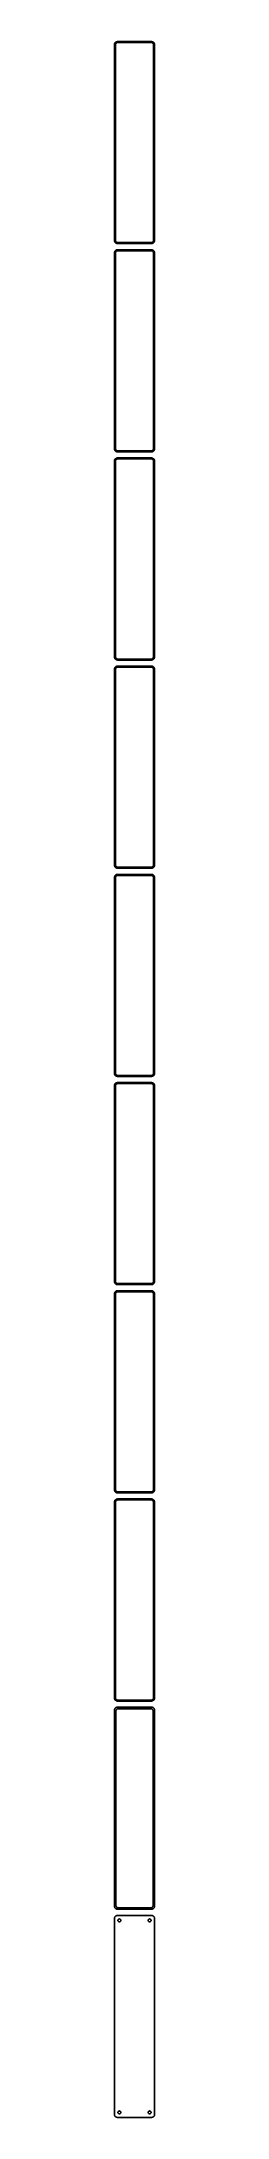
# Model space of a CAD drawing. Header units: metres. Extents: x -30 to 30, y 2940 to 6021.
import ezdxf

# ---------------------------------------------------------------- set-up
doc = ezdxf.new("R2010")
doc.units = ezdxf.units.M

msp = doc.modelspace()

# ---------------------------------------------------------------- linework, layer by layer
for p, q in [((-29.9606, 6016.63), (-30, 6016)), ((-30, 6016), (-30, 5726)), ((-29.8429, 6017.24), (-29.9606, 6016.63)), ((-29.6489, 6017.84), (-29.8429, 6017.24)), ((-29.3815, 6018.41), (-29.6489, 6017.84)), ((-29.0451, 6018.94), (-29.3815, 6018.41)), ((-28.6448, 6019.42), (-29.0451, 6018.94)), ((-28.1871, 6019.85), (-28.6448, 6019.42)), ((-28.5, 6015.5), (-28.4684, 6016)), ((-28.5, 5726.5), (-28.5, 6015.5)), ((-28.4684, 6016), (-28.3743, 6016.49)), ((-28.3743, 6016.49), (-28.2191, 6016.97)), ((-28.2191, 6016.97), (-28.0052, 6017.43)), ((-27.6791, 6020.22), (-28.1871, 6019.85)), ((-28.0052, 6017.43), (-27.7361, 6017.85)), ((-27.7361, 6017.85), (-27.4159, 6018.24)), ((-27.1289, 6020.52), (-27.6791, 6020.22)), ((-27.4159, 6018.24), (-27.0497, 6018.58)), ((-26.5451, 6020.76), (-27.1289, 6020.52)), ((-27.0497, 6018.58), (-26.6433, 6018.88)), ((-26.6433, 6018.88), (-26.2031, 6019.12)), ((-25.9369, 6020.91), (-26.5451, 6020.76)), ((-26.2031, 6019.12), (-25.7361, 6019.3)), ((-25.3139, 6020.99), (-25.9369, 6020.91)), ((-25.7361, 6019.3), (-25.2495, 6019.43)), ((25.3139, 6020.99), (-25.3139, 6020.99)), ((-25.2495, 6019.43), (-24.7512, 6019.49)), ((-24.7512, 6019.49), (24.7512, 6019.49)), ((24.7512, 6019.49), (25.2495, 6019.43)), ((25.2495, 6019.43), (25.7361, 6019.3)), ((25.9369, 6020.91), (25.3139, 6020.99)), ((25.7361, 6019.3), (26.2031, 6019.12)), ((26.5451, 6020.76), (25.9369, 6020.91)), ((26.2031, 6019.12), (26.6433, 6018.88)), ((27.1289, 6020.52), (26.5451, 6020.76)), ((26.6433, 6018.88), (27.0497, 6018.58)), ((27.0497, 6018.58), (27.4159, 6018.24)), ((27.6791, 6020.22), (27.1289, 6020.52)), ((27.4159, 6018.24), (27.7361, 6017.85)), ((28.1871, 6019.85), (27.6791, 6020.22)), ((27.7361, 6017.85), (28.0052, 6017.43)), ((28.0052, 6017.43), (28.2191, 6016.97)), ((28.6448, 6019.42), (28.1871, 6019.85)), ((28.2191, 6016.97), (28.3743, 6016.49)), ((28.3743, 6016.49), (28.4684, 6016)), ((28.4684, 6016), (28.5, 6015.5)), ((28.5, 6015.5), (28.5, 5726.5)), ((29.0451, 6018.94), (28.6448, 6019.42)), ((29.3815, 6018.41), (29.0451, 6018.94)), ((29.6489, 6017.84), (29.3815, 6018.41)), ((29.8429, 6017.24), (29.6489, 6017.84)), ((29.9606, 6016.63), (29.8429, 6017.24)), ((30, 6016), (29.9606, 6016.63)), ((30, 5726), (30, 6016)), ((-30, 5726), (-29.9606, 5725.37)), ((-29.9606, 5707.63), (-30, 5707)), ((-30, 5707), (-30, 5417)), ((-29.9606, 5725.37), (-29.8429, 5724.76)), ((-29.8429, 5708.24), (-29.9606, 5707.63)), ((-29.8429, 5724.76), (-29.6489, 5724.16)), ((-29.6489, 5708.84), (-29.8429, 5708.24)), ((-29.6489, 5724.16), (-29.3815, 5723.59)), ((-29.3815, 5709.41), (-29.6489, 5708.84)), ((-29.3815, 5723.59), (-29.0451, 5723.06)), ((-29.0451, 5709.94), (-29.3815, 5709.41)), ((-29.0451, 5723.06), (-28.6448, 5722.58)), ((-28.6448, 5710.42), (-29.0451, 5709.94)), ((-28.6448, 5722.58), (-28.1871, 5722.15)), ((-28.1871, 5710.85), (-28.6448, 5710.42)), ((-28.4684, 5726), (-28.5, 5726.5)), ((-28.5, 5706.5), (-28.4684, 5707)), ((-28.5, 5417.5), (-28.5, 5706.5)), ((-28.3743, 5725.51), (-28.4684, 5726)), ((-28.4684, 5707), (-28.3743, 5707.49)), ((-28.2191, 5725.03), (-28.3743, 5725.51)), ((-28.3743, 5707.49), (-28.2191, 5707.97)), ((-28.0052, 5724.57), (-28.2191, 5725.03)), ((-28.2191, 5707.97), (-28.0052, 5708.43)), ((-28.1871, 5722.15), (-27.6791, 5721.78)), ((-27.6791, 5711.22), (-28.1871, 5710.85)), ((-27.7361, 5724.15), (-28.0052, 5724.57)), ((-28.0052, 5708.43), (-27.7361, 5708.85)), ((-27.4159, 5723.76), (-27.7361, 5724.15)), ((-27.7361, 5708.85), (-27.4159, 5709.24)), ((-27.6791, 5721.78), (-27.1289, 5721.48)), ((-27.1289, 5711.52), (-27.6791, 5711.22)), ((-27.0497, 5723.42), (-27.4159, 5723.76)), ((-27.4159, 5709.24), (-27.0497, 5709.58)), ((-27.1289, 5721.48), (-26.5451, 5721.24)), ((-26.5451, 5711.76), (-27.1289, 5711.52)), ((-26.6433, 5723.12), (-27.0497, 5723.42)), ((-27.0497, 5709.58), (-26.6433, 5709.88)), ((-26.2031, 5722.88), (-26.6433, 5723.12)), ((-26.6433, 5709.88), (-26.2031, 5710.12)), ((-26.5451, 5721.24), (-25.9369, 5721.09)), ((-25.9369, 5711.91), (-26.5451, 5711.76)), ((-25.7361, 5722.7), (-26.2031, 5722.88)), ((-26.2031, 5710.12), (-25.7361, 5710.3)), ((-25.9369, 5721.09), (-25.3139, 5721.01)), ((-25.3139, 5711.99), (-25.9369, 5711.91)), ((-25.2495, 5722.57), (-25.7361, 5722.7)), ((-25.7361, 5710.3), (-25.2495, 5710.43)), ((-25.3139, 5721.01), (25.3139, 5721.01)), ((25.3139, 5711.99), (-25.3139, 5711.99)), ((-24.7512, 5722.51), (-25.2495, 5722.57)), ((-25.2495, 5710.43), (-24.7512, 5710.49)), ((24.7512, 5722.51), (-24.7512, 5722.51)), ((-24.7512, 5710.49), (24.7512, 5710.49)), ((25.2495, 5722.57), (24.7512, 5722.51)), ((24.7512, 5710.49), (25.2495, 5710.43)), ((25.7361, 5722.7), (25.2495, 5722.57)), ((25.2495, 5710.43), (25.7361, 5710.3)), ((25.3139, 5721.01), (25.9369, 5721.09)), ((25.9369, 5711.91), (25.3139, 5711.99)), ((26.2031, 5722.88), (25.7361, 5722.7)), ((25.7361, 5710.3), (26.2031, 5710.12)), ((25.9369, 5721.09), (26.5451, 5721.24)), ((26.5451, 5711.76), (25.9369, 5711.91)), ((26.6433, 5723.12), (26.2031, 5722.88)), ((26.2031, 5710.12), (26.6433, 5709.88)), ((26.5451, 5721.24), (27.1289, 5721.48)), ((27.1289, 5711.52), (26.5451, 5711.76)), ((27.0497, 5723.42), (26.6433, 5723.12)), ((26.6433, 5709.88), (27.0497, 5709.58)), ((27.4159, 5723.76), (27.0497, 5723.42)), ((27.0497, 5709.58), (27.4159, 5709.24)), ((27.1289, 5721.48), (27.6791, 5721.78)), ((27.6791, 5711.22), (27.1289, 5711.52)), ((27.7361, 5724.15), (27.4159, 5723.76)), ((27.4159, 5709.24), (27.7361, 5708.85)), ((27.6791, 5721.78), (28.1871, 5722.15)), ((28.1871, 5710.85), (27.6791, 5711.22)), ((28.0052, 5724.57), (27.7361, 5724.15)), ((27.7361, 5708.85), (28.0052, 5708.43)), ((28.2191, 5725.03), (28.0052, 5724.57)), ((28.0052, 5708.43), (28.2191, 5707.97)), ((28.1871, 5722.15), (28.6448, 5722.58)), ((28.6448, 5710.42), (28.1871, 5710.85)), ((28.3743, 5725.51), (28.2191, 5725.03)), ((28.2191, 5707.97), (28.3743, 5707.49)), ((28.4684, 5726), (28.3743, 5725.51)), ((28.3743, 5707.49), (28.4684, 5707)), ((28.5, 5726.5), (28.4684, 5726)), ((28.4684, 5707), (28.5, 5706.5)), ((28.5, 5706.5), (28.5, 5417.5)), ((28.6448, 5722.58), (29.0451, 5723.06)), ((29.0451, 5709.94), (28.6448, 5710.42)), ((29.0451, 5723.06), (29.3815, 5723.59)), ((29.3815, 5709.41), (29.0451, 5709.94)), ((29.3815, 5723.59), (29.6489, 5724.16)), ((29.6489, 5708.84), (29.3815, 5709.41)), ((29.6489, 5724.16), (29.8429, 5724.76)), ((29.8429, 5708.24), (29.6489, 5708.84)), ((29.8429, 5724.76), (29.9606, 5725.37)), ((29.9606, 5707.63), (29.8429, 5708.24)), ((29.9606, 5725.37), (30, 5726)), ((30, 5707), (29.9606, 5707.63)), ((30, 5417), (30, 5707)), ((-30, 5417), (-29.9606, 5416.37)), ((-29.9606, 5398.63), (-30, 5398)), ((-30, 5398), (-30, 5108)), ((-29.9606, 5416.37), (-29.8429, 5415.76)), ((-29.8429, 5399.24), (-29.9606, 5398.63)), ((-29.8429, 5415.76), (-29.6489, 5415.16)), ((-29.6489, 5399.84), (-29.8429, 5399.24)), ((-29.6489, 5415.16), (-29.3815, 5414.59)), ((-29.3815, 5400.41), (-29.6489, 5399.84)), ((-29.3815, 5414.59), (-29.0451, 5414.06)), ((-29.0451, 5400.94), (-29.3815, 5400.41)), ((-29.0451, 5414.06), (-28.6448, 5413.58)), ((-28.6448, 5401.42), (-29.0451, 5400.94)), ((-28.6448, 5413.58), (-28.1871, 5413.15)), ((-28.1871, 5401.85), (-28.6448, 5401.42)), ((-28.4684, 5417), (-28.5, 5417.5)), ((-28.5, 5397.5), (-28.4684, 5398)), ((-28.5, 5108.5), (-28.5, 5397.5)), ((-28.3743, 5416.51), (-28.4684, 5417)), ((-28.4684, 5398), (-28.3743, 5398.49)), ((-28.2191, 5416.03), (-28.3743, 5416.51)), ((-28.3743, 5398.49), (-28.2191, 5398.97)), ((-28.0052, 5415.57), (-28.2191, 5416.03)), ((-28.2191, 5398.97), (-28.0052, 5399.43)), ((-28.1871, 5413.15), (-27.6791, 5412.78)), ((-27.6791, 5402.22), (-28.1871, 5401.85)), ((-27.7361, 5415.15), (-28.0052, 5415.57)), ((-28.0052, 5399.43), (-27.7361, 5399.85)), ((-27.4159, 5414.76), (-27.7361, 5415.15)), ((-27.7361, 5399.85), (-27.4159, 5400.24)), ((-27.6791, 5412.78), (-27.1289, 5412.48)), ((-27.1289, 5402.52), (-27.6791, 5402.22)), ((-27.0497, 5414.42), (-27.4159, 5414.76)), ((-27.4159, 5400.24), (-27.0497, 5400.58)), ((-27.1289, 5412.48), (-26.5451, 5412.24)), ((-26.5451, 5402.76), (-27.1289, 5402.52)), ((-26.6433, 5414.12), (-27.0497, 5414.42)), ((-27.0497, 5400.58), (-26.6433, 5400.88)), ((-26.2031, 5413.88), (-26.6433, 5414.12)), ((-26.6433, 5400.88), (-26.2031, 5401.12)), ((-26.5451, 5412.24), (-25.9369, 5412.09)), ((-25.9369, 5402.91), (-26.5451, 5402.76)), ((-25.7361, 5413.7), (-26.2031, 5413.88)), ((-26.2031, 5401.12), (-25.7361, 5401.3)), ((-25.9369, 5412.09), (-25.3139, 5412.01)), ((-25.3139, 5402.99), (-25.9369, 5402.91)), ((-25.2495, 5413.57), (-25.7361, 5413.7)), ((-25.7361, 5401.3), (-25.2495, 5401.43)), ((-25.3139, 5412.01), (25.3139, 5412.01)), ((25.3139, 5402.99), (-25.3139, 5402.99)), ((-24.7512, 5413.51), (-25.2495, 5413.57)), ((-25.2495, 5401.43), (-24.7512, 5401.49)), ((24.7512, 5413.51), (-24.7512, 5413.51)), ((-24.7512, 5401.49), (24.7512, 5401.49)), ((25.2495, 5413.57), (24.7512, 5413.51)), ((24.7512, 5401.49), (25.2495, 5401.43)), ((25.7361, 5413.7), (25.2495, 5413.57)), ((25.2495, 5401.43), (25.7361, 5401.3)), ((25.3139, 5412.01), (25.9369, 5412.09)), ((25.9369, 5402.91), (25.3139, 5402.99)), ((26.2031, 5413.88), (25.7361, 5413.7)), ((25.7361, 5401.3), (26.2031, 5401.12)), ((25.9369, 5412.09), (26.5451, 5412.24)), ((26.5451, 5402.76), (25.9369, 5402.91)), ((26.6433, 5414.12), (26.2031, 5413.88)), ((26.2031, 5401.12), (26.6433, 5400.88)), ((26.5451, 5412.24), (27.1289, 5412.48)), ((27.1289, 5402.52), (26.5451, 5402.76)), ((27.0497, 5414.42), (26.6433, 5414.12)), ((26.6433, 5400.88), (27.0497, 5400.58)), ((27.4159, 5414.76), (27.0497, 5414.42)), ((27.0497, 5400.58), (27.4159, 5400.24)), ((27.1289, 5412.48), (27.6791, 5412.78)), ((27.6791, 5402.22), (27.1289, 5402.52)), ((27.7361, 5415.15), (27.4159, 5414.76)), ((27.4159, 5400.24), (27.7361, 5399.85)), ((27.6791, 5412.78), (28.1871, 5413.15)), ((28.1871, 5401.85), (27.6791, 5402.22)), ((28.0052, 5415.57), (27.7361, 5415.15)), ((27.7361, 5399.85), (28.0052, 5399.43)), ((28.2191, 5416.03), (28.0052, 5415.57)), ((28.0052, 5399.43), (28.2191, 5398.97)), ((28.1871, 5413.15), (28.6448, 5413.58)), ((28.6448, 5401.42), (28.1871, 5401.85)), ((28.3743, 5416.51), (28.2191, 5416.03)), ((28.2191, 5398.97), (28.3743, 5398.49)), ((28.4684, 5417), (28.3743, 5416.51)), ((28.3743, 5398.49), (28.4684, 5398)), ((28.5, 5417.5), (28.4684, 5417)), ((28.4684, 5398), (28.5, 5397.5)), ((28.5, 5397.5), (28.5, 5108.5)), ((28.6448, 5413.58), (29.0451, 5414.06)), ((29.0451, 5400.94), (28.6448, 5401.42)), ((29.0451, 5414.06), (29.3815, 5414.59)), ((29.3815, 5400.41), (29.0451, 5400.94)), ((29.3815, 5414.59), (29.6489, 5415.16)), ((29.6489, 5399.84), (29.3815, 5400.41)), ((29.6489, 5415.16), (29.8429, 5415.76)), ((29.8429, 5399.24), (29.6489, 5399.84)), ((29.8429, 5415.76), (29.9606, 5416.37)), ((29.9606, 5398.63), (29.8429, 5399.24)), ((29.9606, 5416.37), (30, 5417)), ((30, 5398), (29.9606, 5398.63)), ((30, 5108), (30, 5398)), ((-30, 5108), (-29.9606, 5107.37)), ((-29.9606, 5089.63), (-30, 5089)), ((-30, 5089), (-30, 4799)), ((-29.9606, 5107.37), (-29.8429, 5106.76)), ((-29.8429, 5090.24), (-29.9606, 5089.63)), ((-29.8429, 5106.76), (-29.6489, 5106.16)), ((-29.6489, 5090.84), (-29.8429, 5090.24)), ((-29.6489, 5106.16), (-29.3815, 5105.59)), ((-29.3815, 5091.41), (-29.6489, 5090.84)), ((-29.3815, 5105.59), (-29.0451, 5105.06)), ((-29.0451, 5091.94), (-29.3815, 5091.41)), ((-29.0451, 5105.06), (-28.6448, 5104.58)), ((-28.6448, 5092.42), (-29.0451, 5091.94)), ((-28.6448, 5104.58), (-28.1871, 5104.15)), ((-28.1871, 5092.85), (-28.6448, 5092.42)), ((-28.4684, 5108), (-28.5, 5108.5)), ((-28.5, 5088.5), (-28.4684, 5089)), ((-28.5, 4799.5), (-28.5, 5088.5)), ((-28.3743, 5107.51), (-28.4684, 5108)), ((-28.4684, 5089), (-28.3743, 5089.49)), ((-28.2191, 5107.03), (-28.3743, 5107.51)), ((-28.3743, 5089.49), (-28.2191, 5089.97)), ((-28.0052, 5106.57), (-28.2191, 5107.03)), ((-28.2191, 5089.97), (-28.0052, 5090.43)), ((-28.1871, 5104.15), (-27.6791, 5103.78)), ((-27.6791, 5093.22), (-28.1871, 5092.85)), ((-27.7361, 5106.15), (-28.0052, 5106.57)), ((-28.0052, 5090.43), (-27.7361, 5090.85)), ((-27.4159, 5105.76), (-27.7361, 5106.15)), ((-27.7361, 5090.85), (-27.4159, 5091.24)), ((-27.6791, 5103.78), (-27.1289, 5103.48)), ((-27.1289, 5093.52), (-27.6791, 5093.22)), ((-27.0497, 5105.42), (-27.4159, 5105.76)), ((-27.4159, 5091.24), (-27.0497, 5091.58)), ((-27.1289, 5103.48), (-26.5451, 5103.24)), ((-26.5451, 5093.76), (-27.1289, 5093.52)), ((-26.6433, 5105.12), (-27.0497, 5105.42)), ((-27.0497, 5091.58), (-26.6433, 5091.88)), ((-26.2031, 5104.88), (-26.6433, 5105.12)), ((-26.6433, 5091.88), (-26.2031, 5092.12)), ((-26.5451, 5103.24), (-25.9369, 5103.09)), ((-25.9369, 5093.91), (-26.5451, 5093.76)), ((-25.7361, 5104.7), (-26.2031, 5104.88)), ((-26.2031, 5092.12), (-25.7361, 5092.3)), ((-25.9369, 5103.09), (-25.3139, 5103.01)), ((-25.3139, 5093.99), (-25.9369, 5093.91)), ((-25.2495, 5104.57), (-25.7361, 5104.7)), ((-25.7361, 5092.3), (-25.2495, 5092.43)), ((-25.3139, 5103.01), (25.3139, 5103.01)), ((25.3139, 5093.99), (-25.3139, 5093.99)), ((-24.7512, 5104.51), (-25.2495, 5104.57)), ((-25.2495, 5092.43), (-24.7512, 5092.49)), ((24.7512, 5104.51), (-24.7512, 5104.51)), ((-24.7512, 5092.49), (24.7512, 5092.49)), ((25.2495, 5104.57), (24.7512, 5104.51)), ((24.7512, 5092.49), (25.2495, 5092.43)), ((25.7361, 5104.7), (25.2495, 5104.57)), ((25.2495, 5092.43), (25.7361, 5092.3)), ((25.3139, 5103.01), (25.9369, 5103.09)), ((25.9369, 5093.91), (25.3139, 5093.99)), ((26.2031, 5104.88), (25.7361, 5104.7)), ((25.7361, 5092.3), (26.2031, 5092.12)), ((25.9369, 5103.09), (26.5451, 5103.24)), ((26.5451, 5093.76), (25.9369, 5093.91)), ((26.6433, 5105.12), (26.2031, 5104.88)), ((26.2031, 5092.12), (26.6433, 5091.88)), ((26.5451, 5103.24), (27.1289, 5103.48)), ((27.1289, 5093.52), (26.5451, 5093.76)), ((27.0497, 5105.42), (26.6433, 5105.12)), ((26.6433, 5091.88), (27.0497, 5091.58)), ((27.4159, 5105.76), (27.0497, 5105.42)), ((27.0497, 5091.58), (27.4159, 5091.24)), ((27.1289, 5103.48), (27.6791, 5103.78)), ((27.6791, 5093.22), (27.1289, 5093.52)), ((27.7361, 5106.15), (27.4159, 5105.76)), ((27.4159, 5091.24), (27.7361, 5090.85)), ((27.6791, 5103.78), (28.1871, 5104.15)), ((28.1871, 5092.85), (27.6791, 5093.22)), ((28.0052, 5106.57), (27.7361, 5106.15)), ((27.7361, 5090.85), (28.0052, 5090.43)), ((28.2191, 5107.03), (28.0052, 5106.57)), ((28.0052, 5090.43), (28.2191, 5089.97)), ((28.1871, 5104.15), (28.6448, 5104.58)), ((28.6448, 5092.42), (28.1871, 5092.85)), ((28.3743, 5107.51), (28.2191, 5107.03)), ((28.2191, 5089.97), (28.3743, 5089.49)), ((28.4684, 5108), (28.3743, 5107.51)), ((28.3743, 5089.49), (28.4684, 5089)), ((28.5, 5108.5), (28.4684, 5108)), ((28.4684, 5089), (28.5, 5088.5)), ((28.5, 5088.5), (28.5, 4799.5)), ((28.6448, 5104.58), (29.0451, 5105.06)), ((29.0451, 5091.94), (28.6448, 5092.42)), ((29.0451, 5105.06), (29.3815, 5105.59)), ((29.3815, 5091.41), (29.0451, 5091.94)), ((29.3815, 5105.59), (29.6489, 5106.16)), ((29.6489, 5090.84), (29.3815, 5091.41)), ((29.6489, 5106.16), (29.8429, 5106.76)), ((29.8429, 5090.24), (29.6489, 5090.84)), ((29.8429, 5106.76), (29.9606, 5107.37)), ((29.9606, 5089.63), (29.8429, 5090.24)), ((29.9606, 5107.37), (30, 5108)), ((30, 5089), (29.9606, 5089.63)), ((30, 4799), (30, 5089)), ((-30, 4799), (-29.9606, 4798.37)), ((-29.9606, 4780.63), (-30, 4780)), ((-30, 4780), (-30, 4490)), ((-29.9606, 4798.37), (-29.8429, 4797.76)), ((-29.8429, 4781.24), (-29.9606, 4780.63)), ((-29.8429, 4797.76), (-29.6489, 4797.16)), ((-29.6489, 4781.84), (-29.8429, 4781.24)), ((-29.6489, 4797.16), (-29.3815, 4796.59)), ((-29.3815, 4782.41), (-29.6489, 4781.84)), ((-29.3815, 4796.59), (-29.0451, 4796.06)), ((-29.0451, 4782.94), (-29.3815, 4782.41)), ((-29.0451, 4796.06), (-28.6448, 4795.58)), ((-28.6448, 4783.42), (-29.0451, 4782.94)), ((-28.6448, 4795.58), (-28.1871, 4795.15)), ((-28.1871, 4783.85), (-28.6448, 4783.42)), ((-28.4684, 4799), (-28.5, 4799.5)), ((-28.5, 4779.5), (-28.4684, 4780)), ((-28.5, 4490.5), (-28.5, 4779.5)), ((-28.3743, 4798.51), (-28.4684, 4799)), ((-28.4684, 4780), (-28.3743, 4780.49)), ((-28.2191, 4798.03), (-28.3743, 4798.51)), ((-28.3743, 4780.49), (-28.2191, 4780.97)), ((-28.0052, 4797.57), (-28.2191, 4798.03)), ((-28.2191, 4780.97), (-28.0052, 4781.43)), ((-28.1871, 4795.15), (-27.6791, 4794.78)), ((-27.6791, 4784.22), (-28.1871, 4783.85)), ((-27.7361, 4797.15), (-28.0052, 4797.57)), ((-28.0052, 4781.43), (-27.7361, 4781.85)), ((-27.4159, 4796.76), (-27.7361, 4797.15)), ((-27.7361, 4781.85), (-27.4159, 4782.24)), ((-27.6791, 4794.78), (-27.1289, 4794.48)), ((-27.1289, 4784.52), (-27.6791, 4784.22)), ((-27.0497, 4796.42), (-27.4159, 4796.76)), ((-27.4159, 4782.24), (-27.0497, 4782.58)), ((-27.1289, 4794.48), (-26.5451, 4794.24)), ((-26.5451, 4784.76), (-27.1289, 4784.52)), ((-26.6433, 4796.12), (-27.0497, 4796.42)), ((-27.0497, 4782.58), (-26.6433, 4782.88)), ((-26.2031, 4795.88), (-26.6433, 4796.12)), ((-26.6433, 4782.88), (-26.2031, 4783.12)), ((-26.5451, 4794.24), (-25.9369, 4794.09)), ((-25.9369, 4784.91), (-26.5451, 4784.76)), ((-25.7361, 4795.7), (-26.2031, 4795.88)), ((-26.2031, 4783.12), (-25.7361, 4783.3)), ((-25.9369, 4794.09), (-25.3139, 4794.01)), ((-25.3139, 4784.99), (-25.9369, 4784.91)), ((-25.2495, 4795.57), (-25.7361, 4795.7)), ((-25.7361, 4783.3), (-25.2495, 4783.43)), ((-25.3139, 4794.01), (25.3139, 4794.01)), ((25.3139, 4784.99), (-25.3139, 4784.99)), ((-24.7512, 4795.51), (-25.2495, 4795.57)), ((-25.2495, 4783.43), (-24.7512, 4783.49)), ((24.7512, 4795.51), (-24.7512, 4795.51)), ((-24.7512, 4783.49), (24.7512, 4783.49)), ((25.2495, 4795.57), (24.7512, 4795.51)), ((24.7512, 4783.49), (25.2495, 4783.43)), ((25.7361, 4795.7), (25.2495, 4795.57)), ((25.2495, 4783.43), (25.7361, 4783.3)), ((25.3139, 4794.01), (25.9369, 4794.09)), ((25.9369, 4784.91), (25.3139, 4784.99)), ((26.2031, 4795.88), (25.7361, 4795.7)), ((25.7361, 4783.3), (26.2031, 4783.12)), ((25.9369, 4794.09), (26.5451, 4794.24)), ((26.5451, 4784.76), (25.9369, 4784.91)), ((26.6433, 4796.12), (26.2031, 4795.88)), ((26.2031, 4783.12), (26.6433, 4782.88)), ((26.5451, 4794.24), (27.1289, 4794.48)), ((27.1289, 4784.52), (26.5451, 4784.76)), ((27.0497, 4796.42), (26.6433, 4796.12)), ((26.6433, 4782.88), (27.0497, 4782.58)), ((27.4159, 4796.76), (27.0497, 4796.42)), ((27.0497, 4782.58), (27.4159, 4782.24)), ((27.1289, 4794.48), (27.6791, 4794.78)), ((27.6791, 4784.22), (27.1289, 4784.52)), ((27.7361, 4797.15), (27.4159, 4796.76)), ((27.4159, 4782.24), (27.7361, 4781.85)), ((27.6791, 4794.78), (28.1871, 4795.15)), ((28.1871, 4783.85), (27.6791, 4784.22)), ((28.0052, 4797.57), (27.7361, 4797.15)), ((27.7361, 4781.85), (28.0052, 4781.43)), ((28.2191, 4798.03), (28.0052, 4797.57)), ((28.0052, 4781.43), (28.2191, 4780.97)), ((28.1871, 4795.15), (28.6448, 4795.58)), ((28.6448, 4783.42), (28.1871, 4783.85)), ((28.3743, 4798.51), (28.2191, 4798.03)), ((28.2191, 4780.97), (28.3743, 4780.49)), ((28.4684, 4799), (28.3743, 4798.51)), ((28.3743, 4780.49), (28.4684, 4780)), ((28.5, 4799.5), (28.4684, 4799)), ((28.4684, 4780), (28.5, 4779.5)), ((28.5, 4779.5), (28.5, 4490.5)), ((28.6448, 4795.58), (29.0451, 4796.06)), ((29.0451, 4782.94), (28.6448, 4783.42)), ((29.0451, 4796.06), (29.3815, 4796.59)), ((29.3815, 4782.41), (29.0451, 4782.94)), ((29.3815, 4796.59), (29.6489, 4797.16)), ((29.6489, 4781.84), (29.3815, 4782.41)), ((29.6489, 4797.16), (29.8429, 4797.76)), ((29.8429, 4781.24), (29.6489, 4781.84)), ((29.8429, 4797.76), (29.9606, 4798.37)), ((29.9606, 4780.63), (29.8429, 4781.24)), ((29.9606, 4798.37), (30, 4799)), ((30, 4780), (29.9606, 4780.63)), ((30, 4490), (30, 4780)), ((-30, 4490), (-29.9606, 4489.37)), ((-29.9606, 4471.63), (-30, 4471)), ((-30, 4471), (-30, 4181)), ((-29.9606, 4489.37), (-29.8429, 4488.76)), ((-29.8429, 4472.24), (-29.9606, 4471.63)), ((-29.8429, 4488.76), (-29.6489, 4488.16)), ((-29.6489, 4472.84), (-29.8429, 4472.24)), ((-29.6489, 4488.16), (-29.3815, 4487.59)), ((-29.3815, 4473.41), (-29.6489, 4472.84)), ((-29.3815, 4487.59), (-29.0451, 4487.06)), ((-29.0451, 4473.94), (-29.3815, 4473.41)), ((-29.0451, 4487.06), (-28.6448, 4486.58)), ((-28.6448, 4474.42), (-29.0451, 4473.94)), ((-28.6448, 4486.58), (-28.1871, 4486.15)), ((-28.1871, 4474.85), (-28.6448, 4474.42)), ((-28.4684, 4490), (-28.5, 4490.5)), ((-28.5, 4470.5), (-28.4684, 4471)), ((-28.5, 4181.5), (-28.5, 4470.5)), ((-28.3743, 4489.51), (-28.4684, 4490)), ((-28.4684, 4471), (-28.3743, 4471.49)), ((-28.2191, 4489.03), (-28.3743, 4489.51)), ((-28.3743, 4471.49), (-28.2191, 4471.97)), ((-28.0052, 4488.57), (-28.2191, 4489.03)), ((-28.2191, 4471.97), (-28.0052, 4472.43)), ((-28.1871, 4486.15), (-27.6791, 4485.78)), ((-27.6791, 4475.22), (-28.1871, 4474.85)), ((-27.7361, 4488.15), (-28.0052, 4488.57)), ((-28.0052, 4472.43), (-27.7361, 4472.85)), ((-27.4159, 4487.76), (-27.7361, 4488.15)), ((-27.7361, 4472.85), (-27.4159, 4473.24)), ((-27.6791, 4485.78), (-27.1289, 4485.48)), ((-27.1289, 4475.52), (-27.6791, 4475.22)), ((-27.0497, 4487.42), (-27.4159, 4487.76)), ((-27.4159, 4473.24), (-27.0497, 4473.58)), ((-27.1289, 4485.48), (-26.5451, 4485.24)), ((-26.5451, 4475.76), (-27.1289, 4475.52)), ((-26.6433, 4487.12), (-27.0497, 4487.42)), ((-27.0497, 4473.58), (-26.6433, 4473.88)), ((-26.2031, 4486.88), (-26.6433, 4487.12)), ((-26.6433, 4473.88), (-26.2031, 4474.12)), ((-26.5451, 4485.24), (-25.9369, 4485.09)), ((-25.9369, 4475.91), (-26.5451, 4475.76)), ((-25.7361, 4486.7), (-26.2031, 4486.88)), ((-26.2031, 4474.12), (-25.7361, 4474.3)), ((-25.9369, 4485.09), (-25.3139, 4485.01)), ((-25.3139, 4475.99), (-25.9369, 4475.91)), ((-25.2495, 4486.57), (-25.7361, 4486.7)), ((-25.7361, 4474.3), (-25.2495, 4474.43)), ((-25.3139, 4485.01), (25.3139, 4485.01)), ((25.3139, 4475.99), (-25.3139, 4475.99)), ((-24.7512, 4486.51), (-25.2495, 4486.57)), ((-25.2495, 4474.43), (-24.7512, 4474.49)), ((24.7512, 4486.51), (-24.7512, 4486.51)), ((-24.7512, 4474.49), (24.7512, 4474.49)), ((25.2495, 4486.57), (24.7512, 4486.51)), ((24.7512, 4474.49), (25.2495, 4474.43)), ((25.7361, 4486.7), (25.2495, 4486.57)), ((25.2495, 4474.43), (25.7361, 4474.3)), ((25.3139, 4485.01), (25.9369, 4485.09)), ((25.9369, 4475.91), (25.3139, 4475.99)), ((26.2031, 4486.88), (25.7361, 4486.7)), ((25.7361, 4474.3), (26.2031, 4474.12)), ((25.9369, 4485.09), (26.5451, 4485.24)), ((26.5451, 4475.76), (25.9369, 4475.91)), ((26.6433, 4487.12), (26.2031, 4486.88)), ((26.2031, 4474.12), (26.6433, 4473.88)), ((26.5451, 4485.24), (27.1289, 4485.48)), ((27.1289, 4475.52), (26.5451, 4475.76)), ((27.0497, 4487.42), (26.6433, 4487.12)), ((26.6433, 4473.88), (27.0497, 4473.58)), ((27.4159, 4487.76), (27.0497, 4487.42)), ((27.0497, 4473.58), (27.4159, 4473.24)), ((27.1289, 4485.48), (27.6791, 4485.78)), ((27.6791, 4475.22), (27.1289, 4475.52)), ((27.7361, 4488.15), (27.4159, 4487.76)), ((27.4159, 4473.24), (27.7361, 4472.85)), ((27.6791, 4485.78), (28.1871, 4486.15)), ((28.1871, 4474.85), (27.6791, 4475.22)), ((28.0052, 4488.57), (27.7361, 4488.15)), ((27.7361, 4472.85), (28.0052, 4472.43)), ((28.2191, 4489.03), (28.0052, 4488.57)), ((28.0052, 4472.43), (28.2191, 4471.97)), ((28.1871, 4486.15), (28.6448, 4486.58)), ((28.6448, 4474.42), (28.1871, 4474.85)), ((28.3743, 4489.51), (28.2191, 4489.03)), ((28.2191, 4471.97), (28.3743, 4471.49)), ((28.4684, 4490), (28.3743, 4489.51)), ((28.3743, 4471.49), (28.4684, 4471)), ((28.5, 4490.5), (28.4684, 4490)), ((28.4684, 4471), (28.5, 4470.5)), ((28.5, 4470.5), (28.5, 4181.5)), ((28.6448, 4486.58), (29.0451, 4487.06)), ((29.0451, 4473.94), (28.6448, 4474.42)), ((29.0451, 4487.06), (29.3815, 4487.59)), ((29.3815, 4473.41), (29.0451, 4473.94)), ((29.3815, 4487.59), (29.6489, 4488.16)), ((29.6489, 4472.84), (29.3815, 4473.41)), ((29.6489, 4488.16), (29.8429, 4488.76)), ((29.8429, 4472.24), (29.6489, 4472.84)), ((29.8429, 4488.76), (29.9606, 4489.37)), ((29.9606, 4471.63), (29.8429, 4472.24)), ((29.9606, 4489.37), (30, 4490)), ((30, 4471), (29.9606, 4471.63)), ((30, 4181), (30, 4471)), ((-30, 4181), (-29.9606, 4180.37)), ((-29.9606, 4162.63), (-30, 4162)), ((-30, 4162), (-30, 3872)), ((-29.9606, 4180.37), (-29.8429, 4179.76)), ((-29.8429, 4163.24), (-29.9606, 4162.63)), ((-29.8429, 4179.76), (-29.6489, 4179.16)), ((-29.6489, 4163.84), (-29.8429, 4163.24)), ((-29.6489, 4179.16), (-29.3815, 4178.59)), ((-29.3815, 4164.41), (-29.6489, 4163.84)), ((-29.3815, 4178.59), (-29.0451, 4178.06)), ((-29.0451, 4164.94), (-29.3815, 4164.41)), ((-29.0451, 4178.06), (-28.6448, 4177.58)), ((-28.6448, 4165.42), (-29.0451, 4164.94)), ((-28.6448, 4177.58), (-28.1871, 4177.15)), ((-28.1871, 4165.85), (-28.6448, 4165.42)), ((-28.4684, 4181), (-28.5, 4181.5)), ((-28.5, 4161.5), (-28.4684, 4162)), ((-28.5, 3872.5), (-28.5, 4161.5)), ((-28.3743, 4180.51), (-28.4684, 4181)), ((-28.4684, 4162), (-28.3743, 4162.49)), ((-28.2191, 4180.03), (-28.3743, 4180.51)), ((-28.3743, 4162.49), (-28.2191, 4162.97)), ((-28.0052, 4179.57), (-28.2191, 4180.03)), ((-28.2191, 4162.97), (-28.0052, 4163.43)), ((-28.1871, 4177.15), (-27.6791, 4176.78)), ((-27.6791, 4166.22), (-28.1871, 4165.85)), ((-27.7361, 4179.15), (-28.0052, 4179.57)), ((-28.0052, 4163.43), (-27.7361, 4163.85)), ((-27.4159, 4178.76), (-27.7361, 4179.15)), ((-27.7361, 4163.85), (-27.4159, 4164.24)), ((-27.6791, 4176.78), (-27.1289, 4176.48)), ((-27.1289, 4166.52), (-27.6791, 4166.22)), ((-27.0497, 4178.42), (-27.4159, 4178.76)), ((-27.4159, 4164.24), (-27.0497, 4164.58)), ((-27.1289, 4176.48), (-26.5451, 4176.24)), ((-26.5451, 4166.76), (-27.1289, 4166.52)), ((-26.6433, 4178.12), (-27.0497, 4178.42)), ((-27.0497, 4164.58), (-26.6433, 4164.88)), ((-26.2031, 4177.88), (-26.6433, 4178.12)), ((-26.6433, 4164.88), (-26.2031, 4165.12)), ((-26.5451, 4176.24), (-25.9369, 4176.09)), ((-25.9369, 4166.91), (-26.5451, 4166.76)), ((-25.7361, 4177.7), (-26.2031, 4177.88)), ((-26.2031, 4165.12), (-25.7361, 4165.3)), ((-25.9369, 4176.09), (-25.3139, 4176.01)), ((-25.3139, 4166.99), (-25.9369, 4166.91)), ((-25.2495, 4177.57), (-25.7361, 4177.7)), ((-25.7361, 4165.3), (-25.2495, 4165.43)), ((-25.3139, 4176.01), (25.3139, 4176.01)), ((25.3139, 4166.99), (-25.3139, 4166.99)), ((-24.7512, 4177.51), (-25.2495, 4177.57)), ((-25.2495, 4165.43), (-24.7512, 4165.49)), ((24.7512, 4177.51), (-24.7512, 4177.51)), ((-24.7512, 4165.49), (24.7512, 4165.49)), ((25.2495, 4177.57), (24.7512, 4177.51)), ((24.7512, 4165.49), (25.2495, 4165.43)), ((25.7361, 4177.7), (25.2495, 4177.57)), ((25.2495, 4165.43), (25.7361, 4165.3)), ((25.3139, 4176.01), (25.9369, 4176.09)), ((25.9369, 4166.91), (25.3139, 4166.99)), ((26.2031, 4177.88), (25.7361, 4177.7)), ((25.7361, 4165.3), (26.2031, 4165.12)), ((25.9369, 4176.09), (26.5451, 4176.24)), ((26.5451, 4166.76), (25.9369, 4166.91)), ((26.6433, 4178.12), (26.2031, 4177.88)), ((26.2031, 4165.12), (26.6433, 4164.88)), ((26.5451, 4176.24), (27.1289, 4176.48)), ((27.1289, 4166.52), (26.5451, 4166.76)), ((27.0497, 4178.42), (26.6433, 4178.12)), ((26.6433, 4164.88), (27.0497, 4164.58)), ((27.4159, 4178.76), (27.0497, 4178.42)), ((27.0497, 4164.58), (27.4159, 4164.24)), ((27.1289, 4176.48), (27.6791, 4176.78)), ((27.6791, 4166.22), (27.1289, 4166.52)), ((27.7361, 4179.15), (27.4159, 4178.76)), ((27.4159, 4164.24), (27.7361, 4163.85)), ((27.6791, 4176.78), (28.1871, 4177.15)), ((28.1871, 4165.85), (27.6791, 4166.22)), ((28.0052, 4179.57), (27.7361, 4179.15)), ((27.7361, 4163.85), (28.0052, 4163.43)), ((28.2191, 4180.03), (28.0052, 4179.57)), ((28.0052, 4163.43), (28.2191, 4162.97)), ((28.1871, 4177.15), (28.6448, 4177.58)), ((28.6448, 4165.42), (28.1871, 4165.85)), ((28.3743, 4180.51), (28.2191, 4180.03)), ((28.2191, 4162.97), (28.3743, 4162.49)), ((28.4684, 4181), (28.3743, 4180.51)), ((28.3743, 4162.49), (28.4684, 4162)), ((28.5, 4181.5), (28.4684, 4181)), ((28.4684, 4162), (28.5, 4161.5)), ((28.5, 4161.5), (28.5, 3872.5)), ((28.6448, 4177.58), (29.0451, 4178.06)), ((29.0451, 4164.94), (28.6448, 4165.42)), ((29.0451, 4178.06), (29.3815, 4178.59)), ((29.3815, 4164.41), (29.0451, 4164.94)), ((29.3815, 4178.59), (29.6489, 4179.16)), ((29.6489, 4163.84), (29.3815, 4164.41)), ((29.6489, 4179.16), (29.8429, 4179.76)), ((29.8429, 4163.24), (29.6489, 4163.84)), ((29.8429, 4179.76), (29.9606, 4180.37)), ((29.9606, 4162.63), (29.8429, 4163.24)), ((29.9606, 4180.37), (30, 4181)), ((30, 4162), (29.9606, 4162.63)), ((30, 3872), (30, 4162)), ((-30, 3872), (-29.9606, 3871.37)), ((-29.9606, 3853.63), (-30, 3853)), ((-30, 3853), (-30, 3563)), ((-29.9606, 3871.37), (-29.8429, 3870.76)), ((-29.8429, 3854.24), (-29.9606, 3853.63)), ((-29.8429, 3870.76), (-29.6489, 3870.16)), ((-29.6489, 3854.84), (-29.8429, 3854.24)), ((-29.6489, 3870.16), (-29.3815, 3869.59)), ((-29.3815, 3855.41), (-29.6489, 3854.84)), ((-29.3815, 3869.59), (-29.0451, 3869.06)), ((-29.0451, 3855.94), (-29.3815, 3855.41)), ((-29.0451, 3869.06), (-28.6448, 3868.58)), ((-28.6448, 3856.42), (-29.0451, 3855.94)), ((-28.6448, 3868.58), (-28.1871, 3868.15)), ((-28.1871, 3856.85), (-28.6448, 3856.42)), ((-28.4684, 3872), (-28.5, 3872.5)), ((-28.5, 3852.5), (-28.4684, 3853)), ((-28.5, 3563.5), (-28.5, 3852.5)), ((-28.3743, 3871.51), (-28.4684, 3872)), ((-28.4684, 3853), (-28.3743, 3853.49)), ((-28.2191, 3871.03), (-28.3743, 3871.51)), ((-28.3743, 3853.49), (-28.2191, 3853.97)), ((-28.0052, 3870.57), (-28.2191, 3871.03)), ((-28.2191, 3853.97), (-28.0052, 3854.43)), ((-28.1871, 3868.15), (-27.6791, 3867.78)), ((-27.6791, 3857.22), (-28.1871, 3856.85)), ((-27.7361, 3870.15), (-28.0052, 3870.57)), ((-28.0052, 3854.43), (-27.7361, 3854.85)), ((-27.4159, 3869.76), (-27.7361, 3870.15)), ((-27.7361, 3854.85), (-27.4159, 3855.24)), ((-27.6791, 3867.78), (-27.1289, 3867.48)), ((-27.1289, 3857.52), (-27.6791, 3857.22)), ((-27.0497, 3869.42), (-27.4159, 3869.76)), ((-27.4159, 3855.24), (-27.0497, 3855.58)), ((-27.1289, 3867.48), (-26.5451, 3867.24)), ((-26.5451, 3857.76), (-27.1289, 3857.52)), ((-26.6433, 3869.12), (-27.0497, 3869.42)), ((-27.0497, 3855.58), (-26.6433, 3855.88)), ((-26.2031, 3868.88), (-26.6433, 3869.12)), ((-26.6433, 3855.88), (-26.2031, 3856.12)), ((-26.5451, 3867.24), (-25.9369, 3867.09)), ((-25.9369, 3857.91), (-26.5451, 3857.76)), ((-25.7361, 3868.7), (-26.2031, 3868.88)), ((-26.2031, 3856.12), (-25.7361, 3856.3)), ((-25.9369, 3867.09), (-25.3139, 3867.01)), ((-25.3139, 3857.99), (-25.9369, 3857.91)), ((-25.2495, 3868.57), (-25.7361, 3868.7)), ((-25.7361, 3856.3), (-25.2495, 3856.43)), ((-25.3139, 3867.01), (25.3139, 3867.01)), ((25.3139, 3857.99), (-25.3139, 3857.99)), ((-24.7512, 3868.51), (-25.2495, 3868.57)), ((-25.2495, 3856.43), (-24.7512, 3856.49)), ((24.7512, 3868.51), (-24.7512, 3868.51)), ((-24.7512, 3856.49), (24.7512, 3856.49)), ((25.2495, 3868.57), (24.7512, 3868.51)), ((24.7512, 3856.49), (25.2495, 3856.43)), ((25.7361, 3868.7), (25.2495, 3868.57)), ((25.2495, 3856.43), (25.7361, 3856.3)), ((25.3139, 3867.01), (25.9369, 3867.09)), ((25.9369, 3857.91), (25.3139, 3857.99)), ((26.2031, 3868.88), (25.7361, 3868.7)), ((25.7361, 3856.3), (26.2031, 3856.12)), ((25.9369, 3867.09), (26.5451, 3867.24)), ((26.5451, 3857.76), (25.9369, 3857.91)), ((26.6433, 3869.12), (26.2031, 3868.88)), ((26.2031, 3856.12), (26.6433, 3855.88)), ((26.5451, 3867.24), (27.1289, 3867.48)), ((27.1289, 3857.52), (26.5451, 3857.76)), ((27.0497, 3869.42), (26.6433, 3869.12)), ((26.6433, 3855.88), (27.0497, 3855.58)), ((27.4159, 3869.76), (27.0497, 3869.42)), ((27.0497, 3855.58), (27.4159, 3855.24)), ((27.1289, 3867.48), (27.6791, 3867.78)), ((27.6791, 3857.22), (27.1289, 3857.52)), ((27.7361, 3870.15), (27.4159, 3869.76)), ((27.4159, 3855.24), (27.7361, 3854.85)), ((27.6791, 3867.78), (28.1871, 3868.15)), ((28.1871, 3856.85), (27.6791, 3857.22)), ((28.0052, 3870.57), (27.7361, 3870.15)), ((27.7361, 3854.85), (28.0052, 3854.43)), ((28.2191, 3871.03), (28.0052, 3870.57)), ((28.0052, 3854.43), (28.2191, 3853.97)), ((28.1871, 3868.15), (28.6448, 3868.58)), ((28.6448, 3856.42), (28.1871, 3856.85)), ((28.3743, 3871.51), (28.2191, 3871.03)), ((28.2191, 3853.97), (28.3743, 3853.49)), ((28.4684, 3872), (28.3743, 3871.51)), ((28.3743, 3853.49), (28.4684, 3853)), ((28.5, 3872.5), (28.4684, 3872)), ((28.4684, 3853), (28.5, 3852.5)), ((28.5, 3852.5), (28.5, 3563.5)), ((28.6448, 3868.58), (29.0451, 3869.06)), ((29.0451, 3855.94), (28.6448, 3856.42)), ((29.0451, 3869.06), (29.3815, 3869.59)), ((29.3815, 3855.41), (29.0451, 3855.94)), ((29.3815, 3869.59), (29.6489, 3870.16)), ((29.6489, 3854.84), (29.3815, 3855.41)), ((29.6489, 3870.16), (29.8429, 3870.76)), ((29.8429, 3854.24), (29.6489, 3854.84)), ((29.8429, 3870.76), (29.9606, 3871.37)), ((29.9606, 3853.63), (29.8429, 3854.24)), ((29.9606, 3871.37), (30, 3872)), ((30, 3853), (29.9606, 3853.63)), ((30, 3563), (30, 3853)), ((-30, 3563), (-29.9606, 3562.37)), ((-29.9606, 3544.63), (-30, 3544)), ((-30, 3544), (-30, 3254)), ((-29.9606, 3562.37), (-29.8429, 3561.76)), ((-29.8429, 3545.24), (-29.9606, 3544.63)), ((-29.8429, 3561.76), (-29.6489, 3561.16)), ((-29.6489, 3545.84), (-29.8429, 3545.24)), ((-29.6489, 3561.16), (-29.3815, 3560.59)), ((-29.3815, 3546.41), (-29.6489, 3545.84)), ((-29.3815, 3560.59), (-29.0451, 3560.06)), ((-29.0451, 3546.94), (-29.3815, 3546.41)), ((-29.0451, 3560.06), (-28.6448, 3559.58)), ((-28.6448, 3547.42), (-29.0451, 3546.94)), ((-28.6448, 3559.58), (-28.1871, 3559.15)), ((-28.1871, 3547.85), (-28.6448, 3547.42)), ((-28.4684, 3563), (-28.5, 3563.5)), ((-28.3743, 3562.51), (-28.4684, 3563)), ((-28.2191, 3562.03), (-28.3743, 3562.51)), ((-28.0052, 3561.57), (-28.2191, 3562.03)), ((-28.1871, 3559.15), (-27.6791, 3558.78)), ((-27.6791, 3548.22), (-28.1871, 3547.85)), ((-27.7361, 3561.15), (-28.0052, 3561.57)), ((-27.4159, 3560.76), (-27.7361, 3561.15)), ((-27.6791, 3558.78), (-27.1289, 3558.48)), ((-27.1289, 3548.52), (-27.6791, 3548.22)), ((-27.6129, 3543.5), (-27.5884, 3543.89)), ((-27.6129, 3254.5), (-27.6129, 3543.5)), ((-27.5884, 3543.89), (-27.5151, 3544.27)), ((-27.5151, 3544.27), (-27.3943, 3544.65)), ((-27.0497, 3560.42), (-27.4159, 3560.76)), ((-27.3943, 3544.65), (-27.2279, 3545)), ((-27.2279, 3545), (-27.0184, 3545.33)), ((-27.1289, 3558.48), (-26.5451, 3558.24)), ((-26.5451, 3548.76), (-27.1289, 3548.52)), ((-26.6433, 3560.12), (-27.0497, 3560.42)), ((-27.0184, 3545.33), (-26.7692, 3545.63)), ((-26.7692, 3545.63), (-26.4842, 3545.9)), ((-26.2031, 3559.88), (-26.6433, 3560.12)), ((-26.5451, 3558.24), (-25.9369, 3558.09)), ((-25.9369, 3548.91), (-26.5451, 3548.76)), ((-26.4842, 3545.9), (-26.168, 3546.13)), ((-25.7361, 3559.7), (-26.2031, 3559.88)), ((-26.168, 3546.13), (-25.8254, 3546.32)), ((-25.9369, 3558.09), (-25.3139, 3558.01)), ((-25.3139, 3548.99), (-25.9369, 3548.91)), ((-25.8254, 3546.32), (-25.4619, 3546.46)), ((-25.2495, 3559.57), (-25.7361, 3559.7)), ((-25.4619, 3546.46), (-25.0833, 3546.56)), ((-25.3139, 3558.01), (25.3139, 3558.01)), ((25.3139, 3548.99), (-25.3139, 3548.99)), ((-24.7512, 3559.51), (-25.2495, 3559.57)), ((-25.0833, 3546.56), (-24.6954, 3546.61)), ((24.7512, 3559.51), (-24.7512, 3559.51)), ((-24.6954, 3546.61), (24.6954, 3546.61)), ((24.6954, 3546.61), (25.0833, 3546.56)), ((25.2495, 3559.57), (24.7512, 3559.51)), ((25.0833, 3546.56), (25.4619, 3546.46)), ((25.7361, 3559.7), (25.2495, 3559.57)), ((25.3139, 3558.01), (25.9369, 3558.09)), ((25.9369, 3548.91), (25.3139, 3548.99)), ((25.4619, 3546.46), (25.8254, 3546.32)), ((26.2031, 3559.88), (25.7361, 3559.7)), ((25.8254, 3546.32), (26.168, 3546.13)), ((25.9369, 3558.09), (26.5451, 3558.24)), ((26.5451, 3548.76), (25.9369, 3548.91)), ((26.168, 3546.13), (26.4842, 3545.9)), ((26.6433, 3560.12), (26.2031, 3559.88)), ((26.4842, 3545.9), (26.7692, 3545.63)), ((26.5451, 3558.24), (27.1289, 3558.48)), ((27.1289, 3548.52), (26.5451, 3548.76)), ((27.0497, 3560.42), (26.6433, 3560.12)), ((26.7692, 3545.63), (27.0184, 3545.33)), ((27.0184, 3545.33), (27.2279, 3545)), ((27.4159, 3560.76), (27.0497, 3560.42)), ((27.1289, 3558.48), (27.6791, 3558.78)), ((27.6791, 3548.22), (27.1289, 3548.52)), ((27.2279, 3545), (27.3943, 3544.65)), ((27.3943, 3544.65), (27.5151, 3544.27)), ((27.7361, 3561.15), (27.4159, 3560.76)), ((27.5151, 3544.27), (27.5884, 3543.89)), ((27.5884, 3543.89), (27.6129, 3543.5)), ((27.6129, 3543.5), (27.6129, 3254.5)), ((27.6791, 3558.78), (28.1871, 3559.15)), ((28.1871, 3547.85), (27.6791, 3548.22)), ((28.0052, 3561.57), (27.7361, 3561.15)), ((28.2191, 3562.03), (28.0052, 3561.57)), ((28.1871, 3559.15), (28.6448, 3559.58)), ((28.6448, 3547.42), (28.1871, 3547.85)), ((28.3743, 3562.51), (28.2191, 3562.03)), ((28.4684, 3563), (28.3743, 3562.51)), ((28.5, 3563.5), (28.4684, 3563)), ((28.6448, 3559.58), (29.0451, 3560.06)), ((29.0451, 3546.94), (28.6448, 3547.42)), ((29.0451, 3560.06), (29.3815, 3560.59)), ((29.3815, 3546.41), (29.0451, 3546.94)), ((29.3815, 3560.59), (29.6489, 3561.16)), ((29.6489, 3545.84), (29.3815, 3546.41)), ((29.6489, 3561.16), (29.8429, 3561.76)), ((29.8429, 3545.24), (29.6489, 3545.84)), ((29.8429, 3561.76), (29.9606, 3562.37)), ((29.9606, 3544.63), (29.8429, 3545.24)), ((29.9606, 3562.37), (30, 3563)), ((30, 3544), (29.9606, 3544.63)), ((30, 3254), (30, 3544)), ((-30, 3254), (-29.9606, 3253.37)), ((-29.9606, 3235.63), (-30, 3235)), ((-29.9606, 3253.37), (-29.8429, 3252.76)), ((-29.8429, 3236.24), (-29.9606, 3235.63)), ((-29.8429, 3252.76), (-29.6489, 3252.16)), ((-29.6489, 3236.84), (-29.8429, 3236.24)), ((-29.6489, 3252.16), (-29.3815, 3251.59)), ((-29.3815, 3237.41), (-29.6489, 3236.84)), ((-29.3815, 3251.59), (-29.0451, 3251.06)), ((-29.0451, 3237.94), (-29.3815, 3237.41)), ((-29.0451, 3251.06), (-28.6448, 3250.58)), ((-28.6448, 3238.42), (-29.0451, 3237.94)), ((-28.6448, 3250.58), (-28.1871, 3250.15)), ((-28.1871, 3238.85), (-28.6448, 3238.42)), ((-28.1871, 3250.15), (-27.6791, 3249.78)), ((-27.6791, 3239.22), (-28.1871, 3238.85)), ((-27.6791, 3249.78), (-27.1289, 3249.48)), ((-27.1289, 3239.52), (-27.6791, 3239.22)), ((-27.5884, 3254.11), (-27.6129, 3254.5)), ((-27.5151, 3253.73), (-27.5884, 3254.11)), ((-27.3943, 3253.35), (-27.5151, 3253.73)), ((-27.2279, 3253), (-27.3943, 3253.35)), ((-27.0184, 3252.67), (-27.2279, 3253)), ((-27.1289, 3249.48), (-26.5451, 3249.24)), ((-26.5451, 3239.76), (-27.1289, 3239.52)), ((-26.7692, 3252.37), (-27.0184, 3252.67)), ((-26.4842, 3252.1), (-26.7692, 3252.37)), ((-26.5451, 3249.24), (-25.9369, 3249.09)), ((-25.9369, 3239.91), (-26.5451, 3239.76)), ((-26.168, 3251.87), (-26.4842, 3252.1)), ((-25.8254, 3251.68), (-26.168, 3251.87)), ((-25.9369, 3249.09), (-25.3139, 3249.01)), ((-25.3139, 3239.99), (-25.9369, 3239.91)), ((-25.4619, 3251.54), (-25.8254, 3251.68)), ((-25.0833, 3251.44), (-25.4619, 3251.54)), ((-25.3139, 3249.01), (25.3139, 3249.01)), ((25.3139, 3239.99), (-25.3139, 3239.99)), ((-24.6954, 3251.39), (-25.0833, 3251.44)), ((24.6954, 3251.39), (-24.6954, 3251.39)), ((25.0833, 3251.44), (24.6954, 3251.39)), ((25.4619, 3251.54), (25.0833, 3251.44)), ((25.3139, 3249.01), (25.9369, 3249.09)), ((25.9369, 3239.91), (25.3139, 3239.99)), ((25.8254, 3251.68), (25.4619, 3251.54)), ((26.168, 3251.87), (25.8254, 3251.68)), ((25.9369, 3249.09), (26.5451, 3249.24)), ((26.5451, 3239.76), (25.9369, 3239.91)), ((26.4842, 3252.1), (26.168, 3251.87)), ((26.7692, 3252.37), (26.4842, 3252.1)), ((26.5451, 3249.24), (27.1289, 3249.48)), ((27.1289, 3239.52), (26.5451, 3239.76)), ((27.0184, 3252.67), (26.7692, 3252.37)), ((27.2279, 3253), (27.0184, 3252.67)), ((27.1289, 3249.48), (27.6791, 3249.78)), ((27.6791, 3239.22), (27.1289, 3239.52)), ((27.3943, 3253.35), (27.2279, 3253)), ((27.5151, 3253.73), (27.3943, 3253.35)), ((27.5884, 3254.11), (27.5151, 3253.73)), ((27.6129, 3254.5), (27.5884, 3254.11)), ((27.6791, 3249.78), (28.1871, 3250.15)), ((28.1871, 3238.85), (27.6791, 3239.22)), ((28.1871, 3250.15), (28.6448, 3250.58)), ((28.6448, 3238.42), (28.1871, 3238.85)), ((28.6448, 3250.58), (29.0451, 3251.06)), ((29.0451, 3237.94), (28.6448, 3238.42)), ((29.0451, 3251.06), (29.3815, 3251.59)), ((29.3815, 3237.41), (29.0451, 3237.94)), ((29.3815, 3251.59), (29.6489, 3252.16)), ((29.6489, 3236.84), (29.3815, 3237.41)), ((29.6489, 3252.16), (29.8429, 3252.76)), ((29.8429, 3236.24), (29.6489, 3236.84)), ((29.8429, 3252.76), (29.9606, 3253.37)), ((29.9606, 3235.63), (29.8429, 3236.24)), ((29.9606, 3253.37), (30, 3254)), ((30, 3235), (29.9606, 3235.63)), ((-30, 3235), (-30, 2945)), ((-24.6353, 3232.5), (-24.6185, 3232.77)), ((-24.6185, 3232.23), (-24.6353, 3232.5)), ((-24.6185, 3232.77), (-24.5682, 3233.03)), ((-24.5682, 3231.97), (-24.6185, 3232.23)), ((-24.5682, 3233.03), (-24.4853, 3233.29)), ((-24.4853, 3231.71), (-24.5682, 3231.97)), ((-24.4853, 3233.29), (-24.3712, 3233.53)), ((-24.3712, 3231.47), (-24.4853, 3231.71)), ((-24.3712, 3233.53), (-24.2275, 3233.76)), ((-24.2275, 3231.24), (-24.3712, 3231.47)), ((-24.2275, 3233.76), (-24.0565, 3233.96)), ((-24.0565, 3231.04), (-24.2275, 3231.24)), ((-24.0565, 3233.96), (-23.8611, 3234.15)), ((-23.8611, 3230.85), (-24.0565, 3231.04)), ((-23.8611, 3234.15), (-23.6441, 3234.3)), ((-23.6441, 3230.7), (-23.8611, 3230.85)), ((-23.6441, 3234.3), (-23.4091, 3234.43)), ((-23.4091, 3230.57), (-23.6441, 3230.7)), ((-23.4091, 3234.43), (-23.1598, 3234.53)), ((-23.1598, 3230.47), (-23.4091, 3230.57)), ((-23.1598, 3234.53), (-22.9001, 3234.6)), ((-22.9001, 3230.4), (-23.1598, 3230.47)), ((-22.9001, 3234.6), (-22.6341, 3234.63)), ((-22.6341, 3230.37), (-22.9001, 3230.4)), ((-22.6341, 3234.63), (-22.3659, 3234.63)), ((-22.3659, 3230.37), (-22.6341, 3230.37)), ((-22.3659, 3234.63), (-22.0999, 3234.6)), ((-22.0999, 3230.4), (-22.3659, 3230.37)), ((-22.0999, 3234.6), (-21.8401, 3234.53)), ((-21.8401, 3230.47), (-22.0999, 3230.4)), ((-21.8401, 3234.53), (-21.5908, 3234.43)), ((-21.5908, 3230.57), (-21.8401, 3230.47)), ((-21.5908, 3234.43), (-21.3559, 3234.3)), ((-21.3559, 3230.7), (-21.5908, 3230.57)), ((-21.3559, 3234.3), (-21.1389, 3234.15)), ((-21.1389, 3230.85), (-21.3559, 3230.7)), ((-21.1389, 3234.15), (-20.9434, 3233.96)), ((-20.9434, 3231.04), (-21.1389, 3230.85)), ((-20.9434, 3233.96), (-20.7725, 3233.76)), ((-20.7725, 3231.24), (-20.9434, 3231.04)), ((-20.7725, 3233.76), (-20.6288, 3233.53)), ((-20.6288, 3231.47), (-20.7725, 3231.24)), ((-20.6288, 3233.53), (-20.5146, 3233.29)), ((-20.5146, 3231.71), (-20.6288, 3231.47)), ((-20.5146, 3233.29), (-20.4318, 3233.03)), ((-20.4318, 3231.97), (-20.5146, 3231.71)), ((-20.4318, 3233.03), (-20.3815, 3232.77)), ((-20.3815, 3232.23), (-20.4318, 3231.97)), ((-20.3815, 3232.77), (-20.3647, 3232.5)), ((-20.3647, 3232.5), (-20.3815, 3232.23)), ((20.3647, 3232.5), (20.3815, 3232.77)), ((20.3815, 3232.23), (20.3647, 3232.5)), ((20.3815, 3232.77), (20.4318, 3233.03)), ((20.4318, 3231.97), (20.3815, 3232.23)), ((20.4318, 3233.03), (20.5146, 3233.29)), ((20.5146, 3231.71), (20.4318, 3231.97)), ((20.5146, 3233.29), (20.6288, 3233.53)), ((20.6288, 3231.47), (20.5146, 3231.71)), ((20.6288, 3233.53), (20.7725, 3233.76)), ((20.7725, 3231.24), (20.6288, 3231.47)), ((20.7725, 3233.76), (20.9434, 3233.96)), ((20.9434, 3231.04), (20.7725, 3231.24)), ((20.9434, 3233.96), (21.1389, 3234.15)), ((21.1389, 3230.85), (20.9434, 3231.04)), ((21.1389, 3234.15), (21.3559, 3234.3)), ((21.3559, 3230.7), (21.1389, 3230.85)), ((21.3559, 3234.3), (21.5908, 3234.43)), ((21.5908, 3230.57), (21.3559, 3230.7)), ((21.5908, 3234.43), (21.8401, 3234.53)), ((21.8401, 3230.47), (21.5908, 3230.57)), ((21.8401, 3234.53), (22.0999, 3234.6)), ((22.0999, 3230.4), (21.8401, 3230.47)), ((22.0999, 3234.6), (22.3659, 3234.63)), ((22.3659, 3230.37), (22.0999, 3230.4)), ((22.3659, 3234.63), (22.6341, 3234.63)), ((22.6341, 3230.37), (22.3659, 3230.37)), ((22.6341, 3234.63), (22.9001, 3234.6)), ((22.9001, 3230.4), (22.6341, 3230.37)), ((22.9001, 3234.6), (23.1598, 3234.53)), ((23.1598, 3230.47), (22.9001, 3230.4)), ((23.1598, 3234.53), (23.4091, 3234.43)), ((23.4091, 3230.57), (23.1598, 3230.47)), ((23.4091, 3234.43), (23.6441, 3234.3)), ((23.6441, 3230.7), (23.4091, 3230.57)), ((23.6441, 3234.3), (23.8611, 3234.15)), ((23.8611, 3230.85), (23.6441, 3230.7)), ((23.8611, 3234.15), (24.0565, 3233.96)), ((24.0565, 3231.04), (23.8611, 3230.85)), ((24.0565, 3233.96), (24.2275, 3233.76)), ((24.2275, 3231.24), (24.0565, 3231.04)), ((24.2275, 3233.76), (24.3712, 3233.53)), ((24.3712, 3231.47), (24.2275, 3231.24)), ((24.3712, 3233.53), (24.4853, 3233.29)), ((24.4853, 3231.71), (24.3712, 3231.47)), ((24.4853, 3233.29), (24.5682, 3233.03)), ((24.5682, 3231.97), (24.4853, 3231.71)), ((24.5682, 3233.03), (24.6185, 3232.77)), ((24.6185, 3232.23), (24.5682, 3231.97)), ((24.6185, 3232.77), (24.6353, 3232.5)), ((24.6353, 3232.5), (24.6185, 3232.23)), ((30, 2945), (30, 3235)), ((-30, 2945), (-29.9606, 2944.37)), ((-29.9606, 2944.37), (-29.8429, 2943.76)), ((-29.8429, 2943.76), (-29.6489, 2943.16)), ((-29.6489, 2943.16), (-29.3815, 2942.59)), ((-29.3815, 2942.59), (-29.0451, 2942.06)), ((-29.0451, 2942.06), (-28.6448, 2941.58)), ((-28.6448, 2941.58), (-28.1871, 2941.15)), ((-28.1871, 2941.15), (-27.6791, 2940.78)), ((-27.6791, 2940.78), (-27.1289, 2940.48)), ((-27.1289, 2940.48), (-26.5451, 2940.24)), ((-26.5451, 2940.24), (-25.9369, 2940.09)), ((-25.9369, 2940.09), (-25.3139, 2940.01)), ((-25.3139, 2940.01), (25.3139, 2940.01)), ((-24.6353, 2947.5), (-24.6185, 2947.77)), ((-24.6185, 2947.23), (-24.6353, 2947.5)), ((-24.6185, 2947.77), (-24.5682, 2948.03)), ((-24.5682, 2946.97), (-24.6185, 2947.23)), ((-24.5682, 2948.03), (-24.4853, 2948.29)), ((-24.4853, 2946.71), (-24.5682, 2946.97)), ((-24.4853, 2948.29), (-24.3712, 2948.53)), ((-24.3712, 2946.47), (-24.4853, 2946.71)), ((-24.3712, 2948.53), (-24.2275, 2948.76)), ((-24.2275, 2946.24), (-24.3712, 2946.47)), ((-24.2275, 2948.76), (-24.0565, 2948.96)), ((-24.0565, 2946.04), (-24.2275, 2946.24)), ((-24.0565, 2948.96), (-23.8611, 2949.15)), ((-23.8611, 2945.85), (-24.0565, 2946.04)), ((-23.8611, 2949.15), (-23.6441, 2949.3)), ((-23.6441, 2945.7), (-23.8611, 2945.85)), ((-23.6441, 2949.3), (-23.4091, 2949.43)), ((-23.4091, 2945.57), (-23.6441, 2945.7)), ((-23.4091, 2949.43), (-23.1598, 2949.53)), ((-23.1598, 2945.47), (-23.4091, 2945.57)), ((-23.1598, 2949.53), (-22.9001, 2949.6)), ((-22.9001, 2945.4), (-23.1598, 2945.47)), ((-22.9001, 2949.6), (-22.6341, 2949.63)), ((-22.6341, 2945.37), (-22.9001, 2945.4)), ((-22.6341, 2949.63), (-22.3659, 2949.63)), ((-22.3659, 2945.37), (-22.6341, 2945.37)), ((-22.3659, 2949.63), (-22.0999, 2949.6)), ((-22.0999, 2945.4), (-22.3659, 2945.37)), ((-22.0999, 2949.6), (-21.8401, 2949.53)), ((-21.8401, 2945.47), (-22.0999, 2945.4)), ((-21.8401, 2949.53), (-21.5908, 2949.43)), ((-21.5908, 2945.57), (-21.8401, 2945.47)), ((-21.5908, 2949.43), (-21.3559, 2949.3)), ((-21.3559, 2945.7), (-21.5908, 2945.57)), ((-21.3559, 2949.3), (-21.1389, 2949.15)), ((-21.1389, 2945.85), (-21.3559, 2945.7)), ((-21.1389, 2949.15), (-20.9434, 2948.96)), ((-20.9434, 2946.04), (-21.1389, 2945.85)), ((-20.9434, 2948.96), (-20.7725, 2948.76)), ((-20.7725, 2946.24), (-20.9434, 2946.04)), ((-20.7725, 2948.76), (-20.6288, 2948.53)), ((-20.6288, 2946.47), (-20.7725, 2946.24)), ((-20.6288, 2948.53), (-20.5146, 2948.29)), ((-20.5146, 2946.71), (-20.6288, 2946.47)), ((-20.5146, 2948.29), (-20.4318, 2948.03)), ((-20.4318, 2946.97), (-20.5146, 2946.71)), ((-20.4318, 2948.03), (-20.3815, 2947.77)), ((-20.3815, 2947.23), (-20.4318, 2946.97)), ((-20.3815, 2947.77), (-20.3647, 2947.5)), ((-20.3647, 2947.5), (-20.3815, 2947.23)), ((20.3647, 2947.5), (20.3815, 2947.77)), ((20.3815, 2947.23), (20.3647, 2947.5)), ((20.3815, 2947.77), (20.4318, 2948.03)), ((20.4318, 2946.97), (20.3815, 2947.23)), ((20.4318, 2948.03), (20.5146, 2948.29)), ((20.5146, 2946.71), (20.4318, 2946.97)), ((20.5146, 2948.29), (20.6288, 2948.53)), ((20.6288, 2946.47), (20.5146, 2946.71)), ((20.6288, 2948.53), (20.7725, 2948.76)), ((20.7725, 2946.24), (20.6288, 2946.47)), ((20.7725, 2948.76), (20.9434, 2948.96)), ((20.9434, 2946.04), (20.7725, 2946.24)), ((20.9434, 2948.96), (21.1389, 2949.15)), ((21.1389, 2945.85), (20.9434, 2946.04)), ((21.1389, 2949.15), (21.3559, 2949.3)), ((21.3559, 2945.7), (21.1389, 2945.85)), ((21.3559, 2949.3), (21.5908, 2949.43)), ((21.5908, 2945.57), (21.3559, 2945.7)), ((21.5908, 2949.43), (21.8401, 2949.53)), ((21.8401, 2945.47), (21.5908, 2945.57)), ((21.8401, 2949.53), (22.0999, 2949.6)), ((22.0999, 2945.4), (21.8401, 2945.47)), ((22.0999, 2949.6), (22.3659, 2949.63)), ((22.3659, 2945.37), (22.0999, 2945.4)), ((22.3659, 2949.63), (22.6341, 2949.63)), ((22.6341, 2945.37), (22.3659, 2945.37)), ((22.6341, 2949.63), (22.9001, 2949.6)), ((22.9001, 2945.4), (22.6341, 2945.37)), ((22.9001, 2949.6), (23.1598, 2949.53)), ((23.1598, 2945.47), (22.9001, 2945.4)), ((23.1598, 2949.53), (23.4091, 2949.43)), ((23.4091, 2945.57), (23.1598, 2945.47)), ((23.4091, 2949.43), (23.6441, 2949.3)), ((23.6441, 2945.7), (23.4091, 2945.57)), ((23.6441, 2949.3), (23.8611, 2949.15)), ((23.8611, 2945.85), (23.6441, 2945.7)), ((23.8611, 2949.15), (24.0565, 2948.96)), ((24.0565, 2946.04), (23.8611, 2945.85)), ((24.0565, 2948.96), (24.2275, 2948.76)), ((24.2275, 2946.24), (24.0565, 2946.04)), ((24.2275, 2948.76), (24.3712, 2948.53)), ((24.3712, 2946.47), (24.2275, 2946.24)), ((24.3712, 2948.53), (24.4853, 2948.29)), ((24.4853, 2946.71), (24.3712, 2946.47)), ((24.4853, 2948.29), (24.5682, 2948.03)), ((24.5682, 2946.97), (24.4853, 2946.71)), ((24.5682, 2948.03), (24.6185, 2947.77)), ((24.6185, 2947.23), (24.5682, 2946.97)), ((24.6185, 2947.77), (24.6353, 2947.5)), ((24.6353, 2947.5), (24.6185, 2947.23)), ((25.3139, 2940.01), (25.9369, 2940.09)), ((25.9369, 2940.09), (26.5451, 2940.24)), ((26.5451, 2940.24), (27.1289, 2940.48)), ((27.1289, 2940.48), (27.6791, 2940.78)), ((27.6791, 2940.78), (28.1871, 2941.15)), ((28.1871, 2941.15), (28.6448, 2941.58)), ((28.6448, 2941.58), (29.0451, 2942.06)), ((29.0451, 2942.06), (29.3815, 2942.59)), ((29.3815, 2942.59), (29.6489, 2943.16)), ((29.6489, 2943.16), (29.8429, 2943.76)), ((29.8429, 2943.76), (29.9606, 2944.37)), ((29.9606, 2944.37), (30, 2945))]:
    msp.add_line(p, q)

doc.saveas('drawing.dxf')
